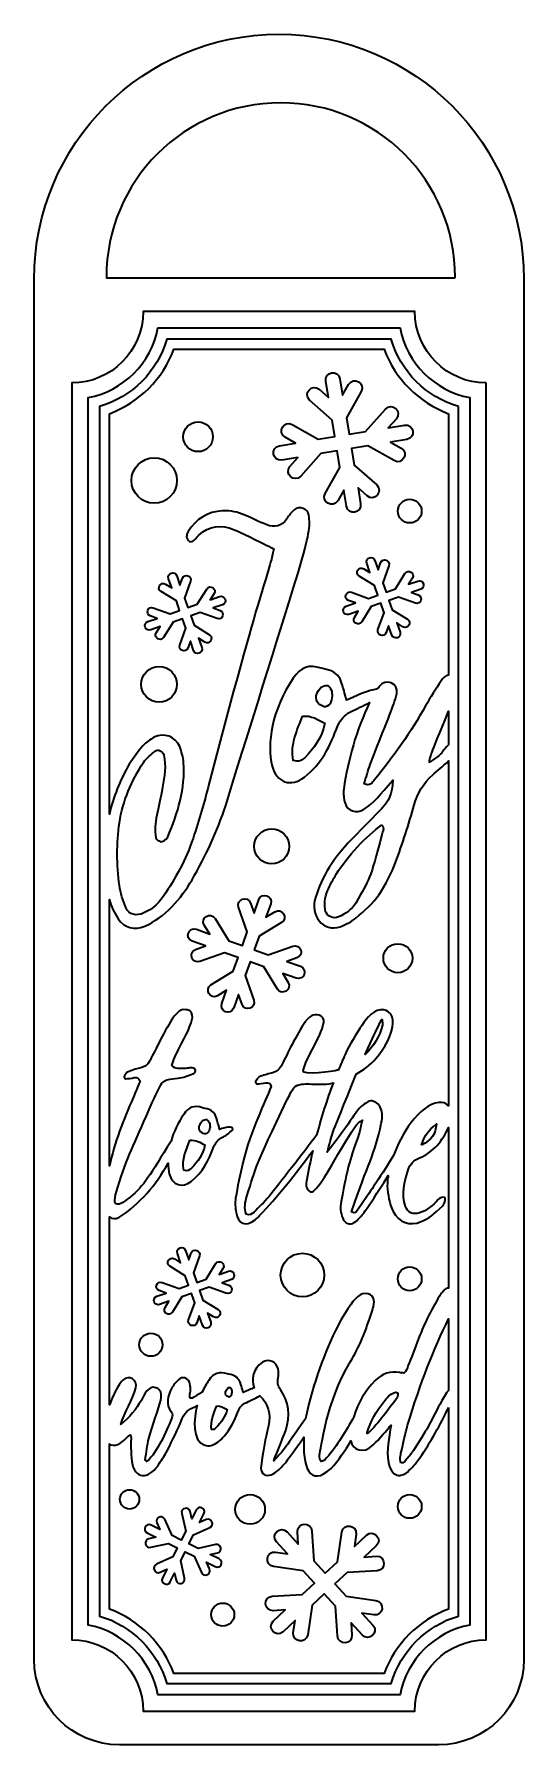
# Model space of a CAD drawing. Header units: inches. Extents: x 0.07 to 0.93, y -3 to 0.
import ezdxf

# ---------------------------------------------------------------- set-up
doc = ezdxf.new("R2010")
doc.units = ezdxf.units.IN
doc.header["$MEASUREMENT"] = 0
doc.layers.add('8 Christmas Keychain', color=7, linetype='Continuous', lineweight=0)

msp = doc.modelspace()

# ---------------------------------------------------------------- linework, layer by layer
at = {"layer": '8 Christmas Keychain', "color": 240, "lineweight": 35, "true_color": 0xe6203f}
for points, knots in [([(0.5, 0), (0.5, 0), (0.5, 0), (0.5, 0), (0.2628, 0), (0.0705, -0.1923), (0.0705, -0.4295), (0.0705, -0.4295), (0.0705, -2.8506), (0.0705, -2.8506), (0.0705, -2.9331), (0.1374, -3), (0.2199, -3), (0.2199, -3), (0.7801, -3), (0.7801, -3), (0.8626, -3), (0.9295, -2.9331), (0.9295, -2.8506), (0.9295, -2.8506), (0.9295, -0.4295), (0.9295, -0.4295), (0.9295, -0.1923), (0.7372, 0), (0.5, 0)], [0, 0, 0, 0, 1, 1, 1, 2, 2, 2, 3, 3, 3, 4, 4, 4, 5, 5, 5, 6, 6, 6, 7, 7, 7, 8, 8, 8, 8]), ([(0.8091, -0.4274), (0.8091, -0.4274), (0.1971, -0.4274), (0.1971, -0.4274), (0.1971, -0.427), (0.1971, -0.4267), (0.1971, -0.4263), (0.1971, -0.2573), (0.3341, -0.1203), (0.5031, -0.1203), (0.6721, -0.1203), (0.8091, -0.2573), (0.8091, -0.4263), (0.8091, -0.4267), (0.8091, -0.427), (0.8091, -0.4274)], [0, 0, 0, 0, 1, 1, 1, 2, 2, 2, 3, 3, 3, 4, 4, 4, 5, 5, 5, 5])]:
    msp.add_open_spline(points, degree=3, knots=knots, dxfattribs=at)
at = {"layer": '8 Christmas Keychain', "color": 18, "lineweight": 35, "true_color": 0x000000}
for points, knots in [([(0.8633, -0.6115), (0.8633, -0.6115), (0.8633, -2.8159), (0.8633, -2.8159), (0.7943, -2.8159), (0.7383, -2.8719), (0.7383, -2.9409), (0.7383, -2.9409), (0.2617, -2.9409), (0.2617, -2.9409), (0.2617, -2.8719), (0.2057, -2.8159), (0.1367, -2.8159), (0.1367, -2.8159), (0.1367, -0.6115), (0.1367, -0.6115), (0.2057, -0.6115), (0.2617, -0.5555), (0.2617, -0.4864), (0.2617, -0.4864), (0.7383, -0.4864), (0.7383, -0.4864), (0.7383, -0.5555), (0.7943, -0.6115), (0.8633, -0.6115)], [0, 0, 0, 0, 1, 1, 1, 2, 2, 2, 3, 3, 3, 4, 4, 4, 5, 5, 5, 6, 6, 6, 7, 7, 7, 8, 8, 8, 8]), ([(0.8347, -0.6374), (0.773, -0.6257), (0.7241, -0.5769), (0.7124, -0.515), (0.7124, -0.515), (0.2876, -0.515), (0.2876, -0.515), (0.2759, -0.5769), (0.2271, -0.6257), (0.1653, -0.6374), (0.1653, -0.6374), (0.1653, -2.79), (0.1653, -2.79), (0.2271, -2.8017), (0.2759, -2.8505), (0.2876, -2.9123), (0.2876, -2.9123), (0.7124, -2.9123), (0.7124, -2.9123), (0.7241, -2.8505), (0.773, -2.8017), (0.8347, -2.79), (0.8347, -2.79), (0.8347, -0.6374), (0.8347, -0.6374)], [0, 0, 0, 0, 1, 1, 1, 2, 2, 2, 3, 3, 3, 4, 4, 4, 5, 5, 5, 6, 6, 6, 7, 7, 7, 8, 8, 8, 8]), ([(0.8147, -0.6531), (0.8147, -0.6531), (0.8147, -2.7742), (0.8147, -2.7742), (0.7582, -2.7908), (0.7132, -2.8358), (0.6966, -2.8923), (0.6966, -2.8923), (0.3034, -2.8923), (0.3034, -2.8923), (0.2868, -2.8358), (0.2418, -2.7908), (0.1853, -2.7742), (0.1853, -2.7742), (0.1853, -0.6531), (0.1853, -0.6531), (0.2418, -0.6366), (0.2868, -0.5916), (0.3034, -0.5351), (0.3034, -0.5351), (0.6966, -0.5351), (0.6966, -0.5351), (0.7132, -0.5916), (0.7582, -0.6366), (0.8147, -0.6531)], [0, 0, 0, 0, 1, 1, 1, 2, 2, 2, 3, 3, 3, 4, 4, 4, 5, 5, 5, 6, 6, 6, 7, 7, 7, 8, 8, 8, 8]), ([(0.7975, -1.124), (0.7975, -1.124), (0.7976, -1.124), (0.7976, -1.124), (0.7976, -1.124), (0.7976, -0.6655), (0.7976, -0.6655), (0.7455, -0.6462), (0.7036, -0.6043), (0.6843, -0.5522), (0.6843, -0.5522), (0.3157, -0.5522), (0.3157, -0.5522), (0.2964, -0.6043), (0.2545, -0.6462), (0.2025, -0.6655), (0.2025, -0.6655), (0.2025, -1.3679), (0.2025, -1.3679), (0.2093, -1.338), (0.2207, -1.3088), (0.2373, -1.2804), (0.2443, -1.2688), (0.2528, -1.2579), (0.2613, -1.2478), (0.2668, -1.2416), (0.2738, -1.237), (0.2807, -1.2331), (0.2986, -1.2246), (0.318, -1.2315), (0.3258, -1.2494), (0.3289, -1.2587), (0.332, -1.268), (0.3327, -1.2773), (0.3358, -1.3231), (0.3226, -1.3658), (0.3048, -1.4077), (0.3033, -1.4122), (0.2952, -1.4176), (0.2924, -1.4162), (0.2893, -1.4147), (0.2839, -1.4123), (0.2839, -1.4092), (0.2794, -1.3827), (0.2894, -1.3602), (0.2955, -1.3208), (0.2994, -1.3021), (0.3025, -1.2835), (0.2978, -1.2641), (0.2963, -1.2571), (0.2877, -1.2533), (0.2823, -1.2571), (0.2753, -1.2634), (0.2676, -1.2696), (0.2621, -1.2773), (0.2412, -1.3091), (0.2257, -1.3448), (0.2202, -1.3828), (0.2148, -1.4193), (0.2148, -1.4566), (0.2202, -1.493), (0.2218, -1.5062), (0.2264, -1.5194), (0.2311, -1.5318), (0.2365, -1.5442), (0.2497, -1.5473), (0.2629, -1.5411), (0.2792, -1.5342), (0.2916, -1.521), (0.3009, -1.5062), (0.3226, -1.4744), (0.3397, -1.4403), (0.3514, -1.4038), (0.3614, -1.3728), (0.3708, -1.3409), (0.3785, -1.3091), (0.4837, -0.9104), (0.4731, -0.9802), (0.491, -0.9025), (0.467, -0.8909), (0.4437, -0.8785), (0.4204, -0.8684), (0.3987, -0.8591), (0.3777, -0.8622), (0.3591, -0.8785), (0.3545, -0.8831), (0.3514, -0.8901), (0.3436, -0.8901), (0.3358, -0.8847), (0.3374, -0.8777), (0.3405, -0.8723), (0.3545, -0.8498), (0.3746, -0.8373), (0.401, -0.8358), (0.4307, -0.8343), (0.449, -0.8488), (0.4786, -0.8606), (0.4918, -0.8653), (0.505, -0.8637), (0.5135, -0.8498), (0.5174, -0.8436), (0.5221, -0.8389), (0.5267, -0.8342), (0.5353, -0.8265), (0.5516, -0.8319), (0.5523, -0.8436), (0.5581, -0.881), (0.5448, -0.9056), (0.4065, -1.3526), (0.3917, -1.3984), (0.3715, -1.441), (0.3475, -1.4829), (0.3286, -1.5155), (0.2997, -1.5493), (0.2645, -1.5644), (0.2466, -1.5722), (0.228, -1.5675), (0.2179, -1.5512), (0.2109, -1.5408), (0.2053, -1.5291), (0.2025, -1.5178), (0.2025, -1.5178), (0.2025, -1.9848), (0.2025, -1.9848), (0.2115, -1.944), (0.2272, -1.9031), (0.2441, -1.8651), (0.2483, -1.8551), (0.2525, -1.8446), (0.2562, -1.8362), (0.2536, -1.8299), (0.2504, -1.8294), (0.2462, -1.8299), (0.241, -1.831), (0.2357, -1.8315), (0.2305, -1.832), (0.2295, -1.832), (0.2279, -1.8284), (0.2284, -1.8278), (0.23, -1.8247), (0.2321, -1.821), (0.2352, -1.82), (0.2533, -1.8109), (0.265, -1.8159), (0.273, -1.8011), (0.2796, -1.7884), (0.2969, -1.7519), (0.3134, -1.726), (0.3171, -1.7208), (0.3218, -1.7155), (0.3271, -1.7124), (0.3302, -1.7103), (0.3355, -1.7103), (0.3397, -1.7113), (0.3449, -1.7124), (0.3491, -1.7192), (0.348, -1.7245), (0.3418, -1.7514), (0.336, -1.754), (0.3171, -1.7943), (0.3145, -1.799), (0.3134, -1.8042), (0.3118, -1.8084), (0.3187, -1.8163), (0.3265, -1.8132), (0.3339, -1.8137), (0.3402, -1.8142), (0.3465, -1.8105), (0.3522, -1.8147), (0.3549, -1.8189), (0.3522, -1.8221), (0.3491, -1.8231), (0.3402, -1.8263), (0.3318, -1.8299), (0.3229, -1.831), (0.2925, -1.834), (0.2982, -1.8318), (0.2774, -1.8738), (0.2488, -1.9406), (0.2367, -1.962), (0.2201, -2.0128), (0.2116, -2.0389), (0.2101, -2.0487), (0.2141, -2.0514), (0.2195, -2.055), (0.2324, -2.0447), (0.2394, -2.0391), (0.2633, -2.02), (0.2736, -2.0007), (0.3106, -1.9414), (0.3152, -1.9248), (0.3228, -1.9091), (0.3328, -1.8945), (0.3412, -1.8819), (0.3517, -1.8777), (0.3659, -1.8829), (0.3692, -1.8841), (0.3856, -1.8836), (0.3905, -1.9013), (0.3921, -1.9066), (0.3937, -1.9118), (0.3958, -1.9207), (0.3976, -1.92), (0.4166, -1.9132), (0.4186, -1.9192), (0.4192, -1.9197), (0.4192, -1.9213), (0.4186, -1.9218), (0.4038, -1.9337), (0.4081, -1.931), (0.4, -1.9349), (0.3932, -1.9386), (0.389, -1.9438), (0.3858, -1.9506), (0.3762, -1.9747), (0.3667, -1.9965), (0.3459, -2.012), (0.3302, -2.0246), (0.3129, -2.0183), (0.3076, -1.9989), (0.3062, -1.9928), (0.3055, -1.9865), (0.3054, -1.9801), (0.2834, -2.0186), (0.2568, -2.0507), (0.2192, -2.0752), (0.2192, -2.0752), (0.2192, -2.0752), (0.2192, -2.0752), (0.2125, -2.0781), (0.2068, -2.0777), (0.2025, -2.0742), (0.2025, -2.0742), (0.2025, -2.404), (0.2025, -2.404), (0.2069, -2.3918), (0.2125, -2.3802), (0.2195, -2.369), (0.2207, -2.3665), (0.2229, -2.3636), (0.2259, -2.3606), (0.2366, -2.3499), (0.2525, -2.3605), (0.2488, -2.3741), (0.2443, -2.3923), (0.2283, -2.4193), (0.2224, -2.4381), (0.2376, -2.4269), (0.2505, -2.4098), (0.258, -2.3966), (0.2645, -2.3849), (0.2704, -2.3696), (0.2841, -2.3738), (0.2879, -2.3749), (0.2964, -2.3792), (0.2926, -2.3958), (0.2894, -2.4095), (0.2771, -2.4415), (0.2716, -2.4629), (0.2687, -2.4743), (0.2672, -2.4865), (0.2653, -2.5006), (0.2656, -2.5011), (0.2665, -2.5021), (0.2676, -2.5031), (0.268, -2.5029), (0.2685, -2.5027), (0.2687, -2.5025), (0.2862, -2.4871), (0.3027, -2.4503), (0.3113, -2.4281), (0.3133, -2.4226), (0.3139, -2.4197), (0.3117, -2.4169), (0.2999, -2.4025), (0.305, -2.3878), (0.3115, -2.3753), (0.3145, -2.3692), (0.3195, -2.3637), (0.3241, -2.3592), (0.3298, -2.3535), (0.3402, -2.3564), (0.3428, -2.364), (0.3442, -2.3682), (0.3448, -2.3722), (0.3448, -2.377), (0.3453, -2.3804), (0.3438, -2.3837), (0.3434, -2.3867), (0.3434, -2.3879), (0.3437, -2.3902), (0.3438, -2.3915), (0.3469, -2.3937), (0.3488, -2.3909), (0.3649, -2.3822), (0.3687, -2.3741), (0.3726, -2.3671), (0.3768, -2.361), (0.3852, -2.3484), (0.3959, -2.3447), (0.4095, -2.3497), (0.4099, -2.3498), (0.4105, -2.3499), (0.4112, -2.35), (0.4224, -2.3516), (0.4301, -2.3572), (0.4331, -2.3679), (0.4343, -2.3718), (0.4355, -2.3759), (0.437, -2.3819), (0.4525, -2.3753), (0.4559, -2.374), (0.4564, -2.3739), (0.4564, -2.3739), (0.4564, -2.3739), (0.4564, -2.3739), (0.4509, -2.3599), (0.4542, -2.3397), (0.4711, -2.329), (0.4823, -2.3223), (0.4961, -2.3281), (0.4983, -2.3407), (0.4993, -2.3457), (0.4993, -2.3512), (0.4983, -2.3562), (0.4969, -2.3646), (0.4981, -2.3709), (0.5024, -2.3767), (0.5177, -2.398), (0.5208, -2.4222), (0.5117, -2.4487), (0.5068, -2.4621), (0.4909, -2.5012), (0.4907, -2.5018), (0.5114, -2.4799), (0.5033, -2.4895), (0.5467, -2.4282), (0.547, -2.4261), (0.5473, -2.4243), (0.5475, -2.423), (0.5602, -2.3661), (0.579, -2.3128), (0.6036, -2.2646), (0.6105, -2.2508), (0.6191, -2.2378), (0.6266, -2.227), (0.634, -2.2148), (0.6489, -2.2029), (0.6607, -2.211), (0.6648, -2.2138), (0.667, -2.2182), (0.6667, -2.2232), (0.6662, -2.2287), (0.6651, -2.2339), (0.6638, -2.2379), (0.652, -2.2754), (0.6402, -2.3032), (0.6254, -2.3278), (0.5822, -2.3985), (0.5736, -2.4831), (0.571, -2.4912), (0.5706, -2.497), (0.5718, -2.5012), (0.5732, -2.5027), (0.5732, -2.5027), (0.5733, -2.5027), (0.5733, -2.5027), (0.5733, -2.5027), (0.5739, -2.503), (0.5739, -2.503), (0.5777, -2.5033), (0.5801, -2.501), (0.5836, -2.497), (0.6028, -2.4751), (0.6171, -2.4501), (0.6315, -2.4248), (0.6385, -2.4003), (0.651, -2.3788), (0.6688, -2.3611), (0.6811, -2.3488), (0.6958, -2.344), (0.7114, -2.3473), (0.7138, -2.3476), (0.7168, -2.3477), (0.719, -2.348), (0.7234, -2.3447), (0.7248, -2.3403), (0.7263, -2.3356), (0.7287, -2.3284), (0.7272, -2.3338), (0.7399, -2.3006), (0.7548, -2.2618), (0.7575, -2.2556), (0.7773, -2.2203), (0.782, -2.212), (0.7822, -2.2111), (0.7896, -2.2026), (0.7918, -2.2004), (0.7946, -2.1992), (0.7976, -2.1989), (0.7976, -2.1989), (0.7976, -1.9174), (0.7976, -1.9174), (0.7867, -1.9404), (0.7714, -1.9606), (0.7465, -1.9707), (0.736, -1.9749), (0.7302, -1.9812), (0.7266, -1.9917), (0.7195, -2.0129), (0.7147, -2.0343), (0.7218, -2.0557), (0.7255, -2.0667), (0.7355, -2.0709), (0.7465, -2.0672), (0.7593, -2.0634), (0.7701, -2.0538), (0.7792, -2.0439), (0.7834, -2.0399), (0.7882, -2.0385), (0.7902, -2.04), (0.7925, -2.0417), (0.7925, -2.048), (0.7878, -2.0541), (0.7705, -2.0713), (0.7638, -2.0758), (0.7496, -2.0825), (0.7292, -2.0909), (0.7108, -2.084), (0.7003, -2.0646), (0.693, -2.0505), (0.6914, -2.0352), (0.6898, -2.0195), (0.6904, -2.0148), (0.6904, -2.0106), (0.6909, -2.0059), (0.6911, -2.0045), (0.6914, -2.0032), (0.6917, -2.0018), (0.65, -2.0672), (0.6458, -2.0738), (0.6321, -2.084), (0.6248, -2.0893), (0.6153, -2.0856), (0.6117, -2.0767), (0.608, -2.0672), (0.6069, -2.0573), (0.609, -2.0473), (0.6222, -1.9798), (0.6203, -1.9877), (0.6411, -1.9256), (0.6432, -1.9187), (0.6442, -1.9114), (0.6463, -1.9046), (0.6358, -1.9098), (0.6311, -1.9198), (0.6253, -1.9287), (0.5777, -2.0065), (0.5802, -2.008), (0.5618, -2.0279), (0.5608, -2.03), (0.556, -2.031), (0.5545, -2.03), (0.5467, -2.0253), (0.5467, -2.0175), (0.5487, -2.0085), (0.5519, -1.9917), (0.5555, -1.9749), (0.5592, -1.9581), (0.5298, -1.998), (0.4962, -2.04), (0.4658, -2.072), (0.4637, -2.0746), (0.4605, -2.0772), (0.4579, -2.0793), (0.4411, -2.0919), (0.4285, -2.0872), (0.4249, -2.0662), (0.4233, -2.0583), (0.4228, -2.0494), (0.4238, -2.0415), (0.4275, -2.0211), (0.4312, -2.0001), (0.4364, -1.9796), (0.4512, -1.9196), (0.4753, -1.8744), (0.4863, -1.8453), (0.4842, -1.839), (0.4805, -1.8384), (0.4768, -1.839), (0.4716, -1.84), (0.4663, -1.8405), (0.4605, -1.8411), (0.46, -1.8411), (0.4585, -1.8374), (0.459, -1.8369), (0.4605, -1.8337), (0.4626, -1.8301), (0.4653, -1.8285), (0.4721, -1.8259), (0.4794, -1.8238), (0.4863, -1.8222), (0.4941, -1.8206), (0.4999, -1.8169), (0.5036, -1.8096), (0.5131, -1.7921), (0.5256, -1.7639), (0.544, -1.7351), (0.5471, -1.7298), (0.5519, -1.7246), (0.5571, -1.7214), (0.5608, -1.7193), (0.566, -1.7193), (0.5702, -1.7204), (0.5755, -1.7214), (0.5797, -1.7283), (0.5786, -1.733), (0.5748, -1.7508), (0.5721, -1.7533), (0.5471, -1.8033), (0.545, -1.808), (0.544, -1.8133), (0.5424, -1.8175), (0.5387, -1.8274), (0.598, -1.8185), (0.6022, -1.8169), (0.6028, -1.8169), (0.6038, -1.8164), (0.6043, -1.8164), (0.608, -1.8075), (0.6122, -1.7986), (0.6159, -1.7891), (0.6243, -1.7718), (0.6348, -1.754), (0.6458, -1.7377), (0.6537, -1.7256), (0.6673, -1.7083), (0.6841, -1.7109), (0.6951, -1.713), (0.6998, -1.7225), (0.6998, -1.733), (0.6993, -1.7561), (0.6846, -1.7786), (0.6704, -1.796), (0.6605, -1.8075), (0.6484, -1.8169), (0.6353, -1.8238), (0.5878, -1.9434), (0.5955, -1.9186), (0.5854, -1.9591), (0.5851, -1.9595), (0.585, -1.96), (0.5847, -1.9604), (0.5868, -1.9571), (0.5903, -1.9535), (0.6054, -1.9334), (0.6397, -1.8865), (0.6367, -1.8837), (0.6557, -1.8726), (0.662, -1.8684), (0.6704, -1.872), (0.6752, -1.8783), (0.682, -1.8878), (0.682, -1.8988), (0.6794, -1.9098), (0.6683, -1.9653), (0.6554, -1.9811), (0.6274, -2.0651), (0.6332, -2.0693), (0.6353, -2.0651), (0.6374, -2.0631), (0.6693, -2.0146), (0.6597, -2.032), (0.701, -1.9663), (0.7132, -1.9322), (0.7444, -1.8776), (0.7806, -1.8736), (0.7869, -1.8724), (0.7932, -1.8749), (0.7976, -1.8794), (0.7976, -1.8794), (0.7976, -1.2746), (0.7976, -1.2746), (0.7872, -1.2842), (0.777, -1.2928), (0.7703, -1.2983), (0.7533, -1.313), (0.7432, -1.3309), (0.737, -1.3518), (0.7277, -1.386), (0.7168, -1.4193), (0.7044, -1.4527), (0.6974, -1.4721), (0.6873, -1.4915), (0.6757, -1.5086), (0.6648, -1.5241), (0.6501, -1.5373), (0.6353, -1.5497), (0.6276, -1.5567), (0.6175, -1.5613), (0.6074, -1.5652), (0.5775, -1.5766), (0.5539, -1.5441), (0.5639, -1.514), (0.5751, -1.4785), (0.593, -1.4461), (0.6369, -1.4023), (0.6516, -1.3875), (0.6656, -1.3728), (0.6803, -1.358), (0.692, -1.3464), (0.699, -1.3324), (0.6997, -1.3084), (0.6763, -1.3344), (0.6677, -1.3481), (0.6485, -1.3596), (0.6361, -1.3674), (0.6198, -1.3619), (0.6159, -1.3487), (0.6136, -1.341), (0.6128, -1.3317), (0.6136, -1.3239), (0.6212, -1.2713), (0.6357, -1.2209), (0.659, -1.172), (0.6477, -1.1776), (0.6363, -1.1832), (0.6245, -1.1889), (0.6144, -1.1943), (0.6082, -1.2021), (0.6035, -1.2122), (0.5891, -1.2482), (0.5752, -1.28), (0.5446, -1.3029), (0.5213, -1.3216), (0.4957, -1.3123), (0.4879, -1.2836), (0.4788, -1.2447), (0.4868, -1.1853), (0.5251, -1.1291), (0.5376, -1.1105), (0.5531, -1.1043), (0.574, -1.1121), (0.579, -1.1137), (0.6032, -1.113), (0.6105, -1.1392), (0.6128, -1.147), (0.6152, -1.1547), (0.6183, -1.1679), (0.6526, -1.1535), (0.651, -1.1527), (0.673, -1.1482), (0.6739, -1.1468), (0.6748, -1.1453), (0.6757, -1.1439), (0.6872, -1.129), (0.7101, -1.1375), (0.7067, -1.1563), (0.6996, -1.183), (0.695, -1.1899), (0.6602, -1.2805), (0.6555, -1.2913), (0.6532, -1.3037), (0.6493, -1.3146), (0.6601, -1.3193), (0.6633, -1.3123), (0.6671, -1.3084), (0.7005, -1.2673), (0.7315, -1.2238), (0.7571, -1.178), (0.7657, -1.1633), (0.775, -1.1486), (0.7843, -1.1338), (0.7871, -1.1293), (0.7917, -1.1252), (0.7975, -1.124)], [0, 0, 0, 0, 1, 1, 1, 2, 2, 2, 3, 3, 3, 4, 4, 4, 5, 5, 5, 6, 6, 6, 7, 7, 7, 8, 8, 8, 9, 9, 9, 10, 10, 10, 11, 11, 11, 12, 12, 12, 13, 13, 13, 14, 14, 14, 15, 15, 15, 16, 16, 16, 17, 17, 17, 18, 18, 18, 19, 19, 19, 20, 20, 20, 21, 21, 21, 22, 22, 22, 23, 23, 23, 24, 24, 24, 25, 25, 25, 26, 26, 26, 27, 27, 27, 28, 28, 28, 29, 29, 29, 30, 30, 30, 31, 31, 31, 32, 32, 32, 33, 33, 33, 34, 34, 34, 35, 35, 35, 36, 36, 36, 37, 37, 37, 38, 38, 38, 39, 39, 39, 40, 40, 40, 41, 41, 41, 42, 42, 42, 43, 43, 43, 44, 44, 44, 45, 45, 45, 46, 46, 46, 47, 47, 47, 48, 48, 48, 49, 49, 49, 50, 50, 50, 51, 51, 51, 52, 52, 52, 53, 53, 53, 54, 54, 54, 55, 55, 55, 56, 56, 56, 57, 57, 57, 58, 58, 58, 59, 59, 59, 60, 60, 60, 61, 61, 61, 62, 62, 62, 63, 63, 63, 64, 64, 64, 65, 65, 65, 66, 66, 66, 67, 67, 67, 68, 68, 68, 69, 69, 69, 70, 70, 70, 71, 71, 71, 72, 72, 72, 73, 73, 73, 74, 74, 74, 75, 75, 75, 76, 76, 76, 77, 77, 77, 78, 78, 78, 79, 79, 79, 80, 80, 80, 81, 81, 81, 82, 82, 82, 83, 83, 83, 84, 84, 84, 85, 85, 85, 86, 86, 86, 87, 87, 87, 88, 88, 88, 89, 89, 89, 90, 90, 90, 91, 91, 91, 92, 92, 92, 93, 93, 93, 94, 94, 94, 95, 95, 95, 96, 96, 96, 97, 97, 97, 98, 98, 98, 99, 99, 99, 100, 100, 100, 101, 101, 101, 102, 102, 102, 103, 103, 103, 104, 104, 104, 105, 105, 105, 106, 106, 106, 107, 107, 107, 108, 108, 108, 109, 109, 109, 110, 110, 110, 111, 111, 111, 112, 112, 112, 113, 113, 113, 114, 114, 114, 115, 115, 115, 116, 116, 116, 117, 117, 117, 118, 118, 118, 119, 119, 119, 120, 120, 120, 121, 121, 121, 122, 122, 122, 123, 123, 123, 124, 124, 124, 125, 125, 125, 126, 126, 126, 127, 127, 127, 128, 128, 128, 129, 129, 129, 130, 130, 130, 131, 131, 131, 132, 132, 132, 133, 133, 133, 134, 134, 134, 135, 135, 135, 136, 136, 136, 137, 137, 137, 138, 138, 138, 139, 139, 139, 140, 140, 140, 141, 141, 141, 142, 142, 142, 143, 143, 143, 144, 144, 144, 145, 145, 145, 146, 146, 146, 147, 147, 147, 148, 148, 148, 149, 149, 149, 150, 150, 150, 151, 151, 151, 152, 152, 152, 153, 153, 153, 154, 154, 154, 155, 155, 155, 156, 156, 156, 157, 157, 157, 158, 158, 158, 159, 159, 159, 160, 160, 160, 161, 161, 161, 162, 162, 162, 163, 163, 163, 164, 164, 164, 165, 165, 165, 166, 166, 166, 167, 167, 167, 168, 168, 168, 169, 169, 169, 170, 170, 170, 171, 171, 171, 172, 172, 172, 173, 173, 173, 174, 174, 174, 175, 175, 175, 176, 176, 176, 177, 177, 177, 178, 178, 178, 179, 179, 179, 180, 180, 180, 181, 181, 181, 182, 182, 182, 183, 183, 183, 184, 184, 184, 185, 185, 185, 186, 186, 186, 187, 187, 187, 188, 188, 188, 189, 189, 189, 190, 190, 190, 191, 191, 191, 192, 192, 192, 193, 193, 193, 194, 194, 194, 195, 195, 195, 196, 196, 196, 197, 197, 197, 198, 198, 198, 199, 199, 199, 200, 200, 200, 201, 201, 201, 202, 202, 202, 203, 203, 203, 204, 204, 204, 205, 205, 205, 206, 206, 206, 207, 207, 207, 208, 208, 208, 209, 209, 209, 210, 210, 210, 211, 211, 211, 212, 212, 212, 213, 213, 213, 214, 214, 214, 215, 215, 215, 216, 216, 216, 217, 217, 217, 218, 218, 218, 219, 219, 219, 220, 220, 220, 221, 221, 221, 222, 222, 222, 223, 223, 223, 224, 224, 224, 225, 225, 225, 225]), ([(0.6182, -0.8279), (0.6209, -0.8445), (0.646, -0.8404), (0.6432, -0.8238), (0.6432, -0.8238), (0.6386, -0.7954), (0.6386, -0.7954), (0.6386, -0.7954), (0.6545, -0.8095), (0.6545, -0.8095), (0.667, -0.8207), (0.6839, -0.8017), (0.6714, -0.7905), (0.6714, -0.7905), (0.632, -0.7556), (0.632, -0.7556), (0.632, -0.7556), (0.6272, -0.7267), (0.6272, -0.7267), (0.6272, -0.7267), (0.6561, -0.7219), (0.6561, -0.7219), (0.6561, -0.7219), (0.7018, -0.7479), (0.7018, -0.7479), (0.7165, -0.7562), (0.729, -0.7341), (0.7144, -0.7258), (0.7144, -0.7258), (0.6959, -0.7153), (0.6959, -0.7153), (0.6959, -0.7153), (0.7243, -0.7106), (0.7243, -0.7106), (0.7409, -0.7078), (0.7367, -0.6828), (0.7201, -0.6855), (0.7201, -0.6855), (0.6918, -0.6902), (0.6918, -0.6902), (0.6918, -0.6902), (0.7059, -0.6743), (0.7059, -0.6743), (0.717, -0.6617), (0.698, -0.6448), (0.6869, -0.6574), (0.6869, -0.6574), (0.652, -0.6968), (0.652, -0.6968), (0.652, -0.6968), (0.623, -0.7016), (0.623, -0.7016), (0.623, -0.7016), (0.6182, -0.6726), (0.6182, -0.6726), (0.6182, -0.6726), (0.6443, -0.6269), (0.6443, -0.6269), (0.6526, -0.6123), (0.6305, -0.5998), (0.6222, -0.6143), (0.6222, -0.6143), (0.6116, -0.6328), (0.6116, -0.6328), (0.6116, -0.6328), (0.6069, -0.6045), (0.6069, -0.6045), (0.6042, -0.5879), (0.5791, -0.592), (0.5819, -0.6086), (0.5819, -0.6086), (0.5866, -0.637), (0.5866, -0.637), (0.5866, -0.637), (0.5706, -0.6228), (0.5706, -0.6228), (0.5581, -0.6117), (0.5412, -0.6307), (0.5538, -0.6419), (0.5538, -0.6419), (0.5931, -0.6768), (0.5931, -0.6768), (0.5931, -0.6768), (0.5979, -0.7057), (0.5979, -0.7057), (0.5979, -0.7057), (0.569, -0.7105), (0.569, -0.7105), (0.569, -0.7105), (0.5233, -0.6845), (0.5233, -0.6845), (0.5087, -0.6762), (0.4961, -0.6983), (0.5107, -0.7066), (0.5107, -0.7066), (0.5292, -0.7171), (0.5292, -0.7171), (0.5292, -0.7171), (0.5008, -0.7218), (0.5008, -0.7218), (0.4842, -0.7246), (0.4884, -0.7496), (0.505, -0.7469), (0.505, -0.7469), (0.5333, -0.7422), (0.5333, -0.7422), (0.5333, -0.7422), (0.5192, -0.7581), (0.5192, -0.7581), (0.5081, -0.7707), (0.5271, -0.7875), (0.5383, -0.775), (0.5383, -0.775), (0.5731, -0.7356), (0.5731, -0.7356), (0.5731, -0.7356), (0.6021, -0.7308), (0.6021, -0.7308), (0.6021, -0.7308), (0.6069, -0.7598), (0.6069, -0.7598), (0.6069, -0.7598), (0.5808, -0.8055), (0.5808, -0.8055), (0.5726, -0.8201), (0.5947, -0.8326), (0.603, -0.8181), (0.603, -0.8181), (0.6135, -0.7996), (0.6135, -0.7996), (0.6135, -0.7996), (0.6182, -0.8279), (0.6182, -0.8279)], [0, 0, 0, 0, 1, 1, 1, 2, 2, 2, 3, 3, 3, 4, 4, 4, 5, 5, 5, 6, 6, 6, 7, 7, 7, 8, 8, 8, 9, 9, 9, 10, 10, 10, 11, 11, 11, 12, 12, 12, 13, 13, 13, 14, 14, 14, 15, 15, 15, 16, 16, 16, 17, 17, 17, 18, 18, 18, 19, 19, 19, 20, 20, 20, 21, 21, 21, 22, 22, 22, 23, 23, 23, 24, 24, 24, 25, 25, 25, 26, 26, 26, 27, 27, 27, 28, 28, 28, 29, 29, 29, 30, 30, 30, 31, 31, 31, 32, 32, 32, 33, 33, 33, 34, 34, 34, 35, 35, 35, 36, 36, 36, 37, 37, 37, 38, 38, 38, 39, 39, 39, 40, 40, 40, 41, 41, 41, 42, 42, 42, 43, 43, 43, 44, 44, 44, 44]), ([(0.358, -0.6799), (0.3435, -0.6799), (0.3319, -0.6916), (0.3319, -0.706), (0.3319, -0.7204), (0.3435, -0.7321), (0.358, -0.7321), (0.3724, -0.7321), (0.384, -0.7204), (0.384, -0.706), (0.384, -0.6916), (0.3724, -0.6799), (0.358, -0.6799)], [0, 0, 0, 0, 1, 1, 1, 2, 2, 2, 3, 3, 3, 4, 4, 4, 4]), ([(0.321, -0.7828), (0.321, -0.7608), (0.3031, -0.7429), (0.2811, -0.7429), (0.2591, -0.7429), (0.2412, -0.7608), (0.2412, -0.7828), (0.2412, -0.8048), (0.2591, -0.8227), (0.2811, -0.8227), (0.3031, -0.8227), (0.321, -0.8048), (0.321, -0.7828)], [0, 0, 0, 0, 1, 1, 1, 2, 2, 2, 3, 3, 3, 4, 4, 4, 4]), ([(0.7085, -0.8364), (0.7085, -0.8479), (0.7179, -0.8572), (0.7293, -0.8572), (0.7408, -0.8572), (0.7502, -0.8479), (0.7502, -0.8364), (0.7502, -0.8249), (0.7408, -0.8156), (0.7293, -0.8156), (0.7179, -0.8156), (0.7085, -0.8249), (0.7085, -0.8364)], [0, 0, 0, 0, 1, 1, 1, 2, 2, 2, 3, 3, 3, 4, 4, 4, 4]), ([(0.7435, -0.959), (0.7435, -0.959), (0.7273, -0.9647), (0.7273, -0.9647), (0.7273, -0.9647), (0.734, -0.9539), (0.734, -0.9539), (0.7393, -0.9453), (0.7263, -0.9373), (0.721, -0.9459), (0.721, -0.9459), (0.7044, -0.9727), (0.7044, -0.9727), (0.7044, -0.9727), (0.6878, -0.9785), (0.6878, -0.9785), (0.6878, -0.9785), (0.682, -0.9619), (0.682, -0.9619), (0.682, -0.9619), (0.6927, -0.9322), (0.6927, -0.9322), (0.6961, -0.9227), (0.6817, -0.9176), (0.6783, -0.9271), (0.6783, -0.9271), (0.674, -0.9391), (0.674, -0.9391), (0.674, -0.9391), (0.6683, -0.9228), (0.6683, -0.9228), (0.665, -0.9133), (0.6506, -0.9183), (0.6539, -0.9278), (0.6539, -0.9278), (0.6596, -0.9441), (0.6596, -0.9441), (0.6596, -0.9441), (0.6487, -0.9374), (0.6487, -0.9374), (0.6402, -0.9321), (0.6322, -0.9451), (0.6407, -0.9504), (0.6407, -0.9504), (0.6676, -0.967), (0.6676, -0.967), (0.6676, -0.967), (0.6734, -0.9836), (0.6734, -0.9836), (0.6734, -0.9836), (0.6568, -0.9894), (0.6568, -0.9894), (0.6568, -0.9894), (0.6271, -0.9787), (0.6271, -0.9787), (0.6176, -0.9753), (0.6125, -0.9897), (0.6219, -0.9931), (0.6219, -0.9931), (0.634, -0.9974), (0.634, -0.9974), (0.634, -0.9974), (0.6177, -1.0031), (0.6177, -1.0031), (0.6081, -1.0064), (0.6132, -1.0208), (0.6227, -1.0175), (0.6227, -1.0175), (0.639, -1.0118), (0.639, -1.0118), (0.639, -1.0118), (0.6323, -1.0227), (0.6323, -1.0227), (0.627, -1.0312), (0.64, -1.0392), (0.6453, -1.0307), (0.6453, -1.0307), (0.6618, -1.0038), (0.6618, -1.0038), (0.6618, -1.0038), (0.6785, -0.998), (0.6785, -0.998), (0.6785, -0.998), (0.6843, -1.0146), (0.6843, -1.0146), (0.6843, -1.0146), (0.6736, -1.0443), (0.6736, -1.0443), (0.6702, -1.0538), (0.6845, -1.0589), (0.6879, -1.0495), (0.6879, -1.0495), (0.6923, -1.0374), (0.6923, -1.0374), (0.6923, -1.0374), (0.698, -1.0537), (0.698, -1.0537), (0.7013, -1.0633), (0.7157, -1.0582), (0.7123, -1.0487), (0.7123, -1.0487), (0.7066, -1.0324), (0.7066, -1.0324), (0.7066, -1.0324), (0.7175, -1.0391), (0.7175, -1.0391), (0.7261, -1.0444), (0.7341, -1.0314), (0.7255, -1.0261), (0.7255, -1.0261), (0.6987, -1.0096), (0.6987, -1.0096), (0.6987, -1.0096), (0.6928, -0.9929), (0.6928, -0.9929), (0.6928, -0.9929), (0.7095, -0.9871), (0.7095, -0.9871), (0.7095, -0.9871), (0.7392, -0.9978), (0.7392, -0.9978), (0.7487, -1.0012), (0.7538, -0.9869), (0.7443, -0.9835), (0.7443, -0.9835), (0.7323, -0.9791), (0.7323, -0.9791), (0.7323, -0.9791), (0.7486, -0.9734), (0.7486, -0.9734), (0.7581, -0.9701), (0.7531, -0.9557), (0.7435, -0.959)], [0, 0, 0, 0, 1, 1, 1, 2, 2, 2, 3, 3, 3, 4, 4, 4, 5, 5, 5, 6, 6, 6, 7, 7, 7, 8, 8, 8, 9, 9, 9, 10, 10, 10, 11, 11, 11, 12, 12, 12, 13, 13, 13, 14, 14, 14, 15, 15, 15, 16, 16, 16, 17, 17, 17, 18, 18, 18, 19, 19, 19, 20, 20, 20, 21, 21, 21, 22, 22, 22, 23, 23, 23, 24, 24, 24, 25, 25, 25, 26, 26, 26, 27, 27, 27, 28, 28, 28, 29, 29, 29, 30, 30, 30, 31, 31, 31, 32, 32, 32, 33, 33, 33, 34, 34, 34, 35, 35, 35, 36, 36, 36, 37, 37, 37, 38, 38, 38, 39, 39, 39, 40, 40, 40, 41, 41, 41, 42, 42, 42, 43, 43, 43, 44, 44, 44, 44]), ([(0.3306, -0.9542), (0.3306, -0.9542), (0.3263, -0.9662), (0.3263, -0.9662), (0.3263, -0.9662), (0.3206, -0.9499), (0.3206, -0.9499), (0.3172, -0.9404), (0.3028, -0.9454), (0.3062, -0.9549), (0.3062, -0.9549), (0.3119, -0.9712), (0.3119, -0.9712), (0.3119, -0.9712), (0.301, -0.9645), (0.301, -0.9645), (0.2925, -0.9592), (0.2844, -0.9722), (0.293, -0.9775), (0.293, -0.9775), (0.3199, -0.994), (0.3199, -0.994), (0.3199, -0.994), (0.3257, -1.0107), (0.3257, -1.0107), (0.3257, -1.0107), (0.309, -1.0165), (0.309, -1.0165), (0.309, -1.0165), (0.2794, -1.0058), (0.2794, -1.0058), (0.2699, -1.0024), (0.2647, -1.0168), (0.2742, -1.0202), (0.2742, -1.0202), (0.2862, -1.0245), (0.2862, -1.0245), (0.2862, -1.0245), (0.2699, -1.0302), (0.2699, -1.0302), (0.2604, -1.0335), (0.2654, -1.0479), (0.275, -1.0446), (0.275, -1.0446), (0.2913, -1.0389), (0.2913, -1.0389), (0.2913, -1.0389), (0.2845, -1.0497), (0.2845, -1.0497), (0.2793, -1.0583), (0.2922, -1.0663), (0.2975, -1.0578), (0.2975, -1.0578), (0.3141, -1.0309), (0.3141, -1.0309), (0.3141, -1.0309), (0.3307, -1.0251), (0.3307, -1.0251), (0.3307, -1.0251), (0.3365, -1.0417), (0.3365, -1.0417), (0.3365, -1.0417), (0.3258, -1.0714), (0.3258, -1.0714), (0.3225, -1.0809), (0.3368, -1.086), (0.3402, -1.0766), (0.3402, -1.0766), (0.3445, -1.0645), (0.3445, -1.0645), (0.3445, -1.0645), (0.3502, -1.0808), (0.3502, -1.0808), (0.3536, -1.0903), (0.3679, -1.0853), (0.3646, -1.0758), (0.3646, -1.0758), (0.3589, -1.0595), (0.3589, -1.0595), (0.3589, -1.0595), (0.3698, -1.0662), (0.3698, -1.0662), (0.3783, -1.0715), (0.3864, -1.0585), (0.3778, -1.0532), (0.3778, -1.0532), (0.3509, -1.0367), (0.3509, -1.0367), (0.3509, -1.0367), (0.3451, -1.02), (0.3451, -1.02), (0.3451, -1.02), (0.3617, -1.0142), (0.3617, -1.0142), (0.3617, -1.0142), (0.3914, -1.0249), (0.3914, -1.0249), (0.4009, -1.0283), (0.4061, -1.0139), (0.3966, -1.0105), (0.3966, -1.0105), (0.3846, -1.0062), (0.3846, -1.0062), (0.3846, -1.0062), (0.4009, -1.0005), (0.4009, -1.0005), (0.4104, -0.9972), (0.4053, -0.9828), (0.3958, -0.9861), (0.3958, -0.9861), (0.3795, -0.9918), (0.3795, -0.9918), (0.3795, -0.9918), (0.3863, -0.981), (0.3863, -0.981), (0.3915, -0.9724), (0.3786, -0.9644), (0.3733, -0.973), (0.3733, -0.973), (0.3567, -0.9998), (0.3567, -0.9998), (0.3567, -0.9998), (0.3401, -1.0056), (0.3401, -1.0056), (0.3401, -1.0056), (0.3343, -0.989), (0.3343, -0.989), (0.3343, -0.989), (0.345, -0.9593), (0.345, -0.9593), (0.3483, -0.9498), (0.334, -0.9447), (0.3306, -0.9542)], [0, 0, 0, 0, 1, 1, 1, 2, 2, 2, 3, 3, 3, 4, 4, 4, 5, 5, 5, 6, 6, 6, 7, 7, 7, 8, 8, 8, 9, 9, 9, 10, 10, 10, 11, 11, 11, 12, 12, 12, 13, 13, 13, 14, 14, 14, 15, 15, 15, 16, 16, 16, 17, 17, 17, 18, 18, 18, 19, 19, 19, 20, 20, 20, 21, 21, 21, 22, 22, 22, 23, 23, 23, 24, 24, 24, 25, 25, 25, 26, 26, 26, 27, 27, 27, 28, 28, 28, 29, 29, 29, 30, 30, 30, 31, 31, 31, 32, 32, 32, 33, 33, 33, 34, 34, 34, 35, 35, 35, 36, 36, 36, 37, 37, 37, 38, 38, 38, 39, 39, 39, 40, 40, 40, 41, 41, 41, 42, 42, 42, 43, 43, 43, 44, 44, 44, 44]), ([(0.2896, -1.1088), (0.2723, -1.1088), (0.2583, -1.1229), (0.2583, -1.1402), (0.2583, -1.1575), (0.2723, -1.1715), (0.2896, -1.1715), (0.307, -1.1715), (0.321, -1.1575), (0.321, -1.1402), (0.321, -1.1229), (0.307, -1.1088), (0.2896, -1.1088)], [0, 0, 0, 0, 1, 1, 1, 2, 2, 2, 3, 3, 3, 4, 4, 4, 4]), ([(0.5896, -1.1742), (0.5919, -1.1703), (0.5927, -1.1641), (0.5934, -1.1617), (0.5927, -1.1563), (0.5934, -1.1532), (0.5919, -1.1509), (0.5903, -1.1478), (0.588, -1.1431), (0.5849, -1.1423), (0.5818, -1.1416), (0.5764, -1.1431), (0.574, -1.1454), (0.5671, -1.1524), (0.5624, -1.161), (0.5671, -1.1711), (0.5686, -1.1749), (0.5748, -1.178), (0.5795, -1.1796), (0.5818, -1.1804), (0.5872, -1.1773), (0.5896, -1.1742)], [0, 0, 0, 0, 1, 1, 1, 2, 2, 2, 3, 3, 3, 4, 4, 4, 5, 5, 5, 6, 6, 6, 7, 7, 7, 7]), ([(0.5414, -1.1959), (0.5314, -1.2215), (0.5197, -1.2455), (0.5251, -1.2735), (0.5345, -1.2774), (0.5407, -1.2735), (0.5453, -1.2688), (0.5616, -1.2518), (0.5756, -1.2339), (0.5802, -1.2083), (0.5678, -1.2021), (0.557, -1.1943), (0.5414, -1.1959)], [0, 0, 0, 0, 1, 1, 1, 2, 2, 2, 3, 3, 3, 4, 4, 4, 4]), ([(0.7633, -1.2774), (0.7943, -1.2567), (0.7772, -1.267), (0.7975, -1.2463), (0.7975, -1.2463), (0.7975, -1.1871), (0.7975, -1.1871), (0.7622, -1.2738), (0.7667, -1.2629), (0.7633, -1.2774)], [0, 0, 0, 0, 1, 1, 1, 2, 2, 2, 3, 3, 3, 3]), ([(0.4566, -1.4244), (0.4566, -1.4413), (0.4703, -1.455), (0.4872, -1.455), (0.5041, -1.455), (0.5178, -1.4413), (0.5178, -1.4244), (0.5178, -1.4075), (0.5041, -1.3938), (0.4872, -1.3938), (0.4703, -1.3938), (0.4566, -1.4075), (0.4566, -1.4244)], [0, 0, 0, 0, 1, 1, 1, 2, 2, 2, 3, 3, 3, 4, 4, 4, 4]), ([(0.6803, -1.3868), (0.6532, -1.4062), (0.6206, -1.4411), (0.6004, -1.4729), (0.595, -1.4822), (0.5895, -1.4923), (0.5849, -1.5024), (0.5802, -1.514), (0.5787, -1.5264), (0.5818, -1.5389), (0.5841, -1.5466), (0.5957, -1.5521), (0.6043, -1.5482), (0.6175, -1.5427), (0.6276, -1.5342), (0.6345, -1.5241), (0.6588, -1.4817), (0.6597, -1.4838), (0.6803, -1.4038), (0.6819, -1.3984), (0.6858, -1.393), (0.6803, -1.3868)], [0, 0, 0, 0, 1, 1, 1, 2, 2, 2, 3, 3, 3, 4, 4, 4, 5, 5, 5, 6, 6, 6, 7, 7, 7, 7]), ([(0.4567, -1.6059), (0.4567, -1.6059), (0.4653, -1.5818), (0.4653, -1.5818), (0.4653, -1.5818), (0.5044, -1.558), (0.5044, -1.558), (0.5169, -1.5503), (0.5054, -1.5314), (0.4929, -1.539), (0.4929, -1.539), (0.4771, -1.5487), (0.4771, -1.5487), (0.4771, -1.5487), (0.4855, -1.5251), (0.4855, -1.5251), (0.4904, -1.5113), (0.4695, -1.5039), (0.4646, -1.5177), (0.4646, -1.5177), (0.4562, -1.5413), (0.4562, -1.5413), (0.4562, -1.5413), (0.45, -1.5238), (0.45, -1.5238), (0.4451, -1.51), (0.4242, -1.5174), (0.4291, -1.5312), (0.4291, -1.5312), (0.4444, -1.5744), (0.4444, -1.5744), (0.4444, -1.5744), (0.4358, -1.5985), (0.4358, -1.5985), (0.4358, -1.5985), (0.4117, -1.5899), (0.4117, -1.5899), (0.4117, -1.5899), (0.3879, -1.5508), (0.3879, -1.5508), (0.3802, -1.5383), (0.3613, -1.5499), (0.3689, -1.5623), (0.3689, -1.5623), (0.3786, -1.5782), (0.3786, -1.5782), (0.3786, -1.5782), (0.355, -1.5698), (0.355, -1.5698), (0.3412, -1.5649), (0.3338, -1.5857), (0.3476, -1.5906), (0.3476, -1.5906), (0.3712, -1.599), (0.3712, -1.599), (0.3712, -1.599), (0.3537, -1.6052), (0.3537, -1.6052), (0.3399, -1.6101), (0.3473, -1.631), (0.3611, -1.6261), (0.3611, -1.6261), (0.4043, -1.6108), (0.4043, -1.6108), (0.4043, -1.6108), (0.4284, -1.6194), (0.4284, -1.6194), (0.4284, -1.6194), (0.4198, -1.6435), (0.4198, -1.6435), (0.4198, -1.6435), (0.3807, -1.6674), (0.3807, -1.6674), (0.3682, -1.675), (0.3798, -1.6939), (0.3922, -1.6863), (0.3922, -1.6863), (0.4081, -1.6766), (0.4081, -1.6766), (0.4081, -1.6766), (0.3997, -1.7002), (0.3997, -1.7002), (0.3948, -1.714), (0.4156, -1.7215), (0.4205, -1.7077), (0.4205, -1.7077), (0.4289, -1.684), (0.4289, -1.684), (0.4289, -1.684), (0.4351, -1.7016), (0.4351, -1.7016), (0.44, -1.7153), (0.4609, -1.708), (0.456, -1.6942), (0.456, -1.6942), (0.4407, -1.6509), (0.4407, -1.6509), (0.4407, -1.6509), (0.4493, -1.6268), (0.4493, -1.6268), (0.4493, -1.6268), (0.4734, -1.6354), (0.4734, -1.6354), (0.4734, -1.6354), (0.4972, -1.6746), (0.4972, -1.6746), (0.5049, -1.6871), (0.5238, -1.6755), (0.5162, -1.663), (0.5162, -1.663), (0.5065, -1.6472), (0.5065, -1.6472), (0.5065, -1.6472), (0.5301, -1.6556), (0.5301, -1.6556), (0.5439, -1.6605), (0.5514, -1.6396), (0.5376, -1.6347), (0.5376, -1.6347), (0.5139, -1.6263), (0.5139, -1.6263), (0.5139, -1.6263), (0.5314, -1.6201), (0.5314, -1.6201), (0.5452, -1.6153), (0.5379, -1.5944), (0.524, -1.5992), (0.524, -1.5992), (0.4808, -1.6145), (0.4808, -1.6145), (0.4808, -1.6145), (0.4567, -1.6059), (0.4567, -1.6059)], [0, 0, 0, 0, 1, 1, 1, 2, 2, 2, 3, 3, 3, 4, 4, 4, 5, 5, 5, 6, 6, 6, 7, 7, 7, 8, 8, 8, 9, 9, 9, 10, 10, 10, 11, 11, 11, 12, 12, 12, 13, 13, 13, 14, 14, 14, 15, 15, 15, 16, 16, 16, 17, 17, 17, 18, 18, 18, 19, 19, 19, 20, 20, 20, 21, 21, 21, 22, 22, 22, 23, 23, 23, 24, 24, 24, 25, 25, 25, 26, 26, 26, 27, 27, 27, 28, 28, 28, 29, 29, 29, 30, 30, 30, 31, 31, 31, 32, 32, 32, 33, 33, 33, 34, 34, 34, 35, 35, 35, 36, 36, 36, 37, 37, 37, 38, 38, 38, 39, 39, 39, 40, 40, 40, 41, 41, 41, 42, 42, 42, 43, 43, 43, 44, 44, 44, 44]), ([(0.7085, -1.6459), (0.7226, -1.6459), (0.734, -1.6345), (0.734, -1.6205), (0.734, -1.6064), (0.7226, -1.5951), (0.7085, -1.5951), (0.6945, -1.5951), (0.6831, -1.6064), (0.6831, -1.6205), (0.6831, -1.6345), (0.6945, -1.6459), (0.7085, -1.6459)], [0, 0, 0, 0, 1, 1, 1, 2, 2, 2, 3, 3, 3, 4, 4, 4, 4]), ([(0.6814, -1.7382), (0.682, -1.734), (0.6814, -1.7314), (0.6809, -1.7278), (0.6809, -1.7278), (0.6804, -1.7283), (0.6804, -1.7278), (0.6793, -1.7299), (0.6778, -1.732), (0.6767, -1.734), (0.6704, -1.7498), (0.6641, -1.7592), (0.651, -1.7892), (0.6657, -1.7755), (0.6767, -1.7582), (0.6814, -1.7382)], [0, 0, 0, 0, 1, 1, 1, 2, 2, 2, 3, 3, 3, 4, 4, 4, 5, 5, 5, 5]), ([(0.5954, -1.8385), (0.5943, -1.8416), (0.5718, -1.8416), (0.5676, -1.8416), (0.5581, -1.8416), (0.5487, -1.84), (0.5392, -1.8416), (0.5261, -1.8437), (0.5251, -1.8474), (0.5146, -1.8684), (0.456, -1.9892), (0.4604, -1.9852), (0.4437, -2.0379), (0.4406, -2.0484), (0.4385, -2.0589), (0.4422, -2.0694), (0.4485, -2.072), (0.4521, -2.0694), (0.4558, -2.0662), (0.4647, -2.0573), (0.4742, -2.0484), (0.4826, -2.0384), (0.5002, -2.0163), (0.5428, -1.9617), (0.566, -1.9308), (0.5744, -1.8994), (0.5838, -1.8689), (0.5954, -1.8385)], [0, 0, 0, 0, 1, 1, 1, 2, 2, 2, 3, 3, 3, 4, 4, 4, 5, 5, 5, 6, 6, 6, 7, 7, 7, 8, 8, 8, 9, 9, 9, 9]), ([(0.3611, -1.9229), (0.3622, -1.9255), (0.3664, -1.9276), (0.3695, -1.9286), (0.3711, -1.9292), (0.3748, -1.9271), (0.3763, -1.925), (0.3779, -1.9223), (0.3784, -1.9181), (0.379, -1.9166), (0.3784, -1.9129), (0.379, -1.9108), (0.3779, -1.9092), (0.3769, -1.9071), (0.3753, -1.904), (0.3732, -1.9034), (0.3711, -1.9029), (0.3674, -1.904), (0.3659, -1.9055), (0.3611, -1.9103), (0.358, -1.916), (0.3611, -1.9229)], [0, 0, 0, 0, 1, 1, 1, 2, 2, 2, 3, 3, 3, 4, 4, 4, 5, 5, 5, 6, 6, 6, 7, 7, 7, 7]), ([(0.7502, -1.9482), (0.7685, -1.9387), (0.7743, -1.9298), (0.7764, -1.9109), (0.7601, -1.9245), (0.757, -1.9293), (0.7502, -1.9482)], [0, 0, 0, 0, 1, 1, 1, 2, 2, 2, 2]), ([(0.3438, -1.9397), (0.337, -1.957), (0.3291, -1.9732), (0.3328, -1.9921), (0.3391, -1.9948), (0.3433, -1.9921), (0.3464, -1.989), (0.3575, -1.9774), (0.3669, -1.9654), (0.3701, -1.948), (0.3617, -1.9439), (0.3543, -1.9386), (0.3438, -1.9397)], [0, 0, 0, 0, 1, 1, 1, 2, 2, 2, 3, 3, 3, 4, 4, 4, 4]), ([(0.4114, -2.1695), (0.4114, -2.1695), (0.3951, -2.1752), (0.3951, -2.1752), (0.3951, -2.1752), (0.4018, -2.1643), (0.4018, -2.1643), (0.4071, -2.1557), (0.3941, -2.1477), (0.3888, -2.1563), (0.3888, -2.1563), (0.3723, -2.1832), (0.3723, -2.1832), (0.3723, -2.1832), (0.3556, -2.189), (0.3556, -2.189), (0.3556, -2.189), (0.3498, -2.1723), (0.3498, -2.1723), (0.3498, -2.1723), (0.3605, -2.1427), (0.3605, -2.1427), (0.3639, -2.1332), (0.3495, -2.128), (0.3461, -2.1375), (0.3461, -2.1375), (0.3418, -2.1495), (0.3418, -2.1495), (0.3418, -2.1495), (0.3361, -2.1332), (0.3361, -2.1332), (0.3328, -2.1237), (0.3184, -2.1287), (0.3217, -2.1383), (0.3217, -2.1383), (0.3274, -2.1545), (0.3274, -2.1545), (0.3274, -2.1545), (0.3166, -2.1478), (0.3166, -2.1478), (0.308, -2.1426), (0.3, -2.1555), (0.3086, -2.1608), (0.3086, -2.1608), (0.3354, -2.1774), (0.3354, -2.1774), (0.3354, -2.1774), (0.3412, -2.194), (0.3412, -2.194), (0.3412, -2.194), (0.3246, -2.1998), (0.3246, -2.1998), (0.3246, -2.1998), (0.2949, -2.1891), (0.2949, -2.1891), (0.2854, -2.1857), (0.2803, -2.2001), (0.2898, -2.2035), (0.2898, -2.2035), (0.3018, -2.2078), (0.3018, -2.2078), (0.3018, -2.2078), (0.2855, -2.2135), (0.2855, -2.2135), (0.276, -2.2168), (0.281, -2.2312), (0.2905, -2.2279), (0.2905, -2.2279), (0.3068, -2.2222), (0.3068, -2.2222), (0.3068, -2.2222), (0.3001, -2.2331), (0.3001, -2.2331), (0.2948, -2.2416), (0.3078, -2.2497), (0.3131, -2.2411), (0.3131, -2.2411), (0.3297, -2.2142), (0.3297, -2.2142), (0.3297, -2.2142), (0.3463, -2.2084), (0.3463, -2.2084), (0.3463, -2.2084), (0.3521, -2.225), (0.3521, -2.225), (0.3521, -2.225), (0.3414, -2.2547), (0.3414, -2.2547), (0.338, -2.2642), (0.3524, -2.2693), (0.3558, -2.2599), (0.3558, -2.2599), (0.3601, -2.2479), (0.3601, -2.2479), (0.3601, -2.2479), (0.3658, -2.2641), (0.3658, -2.2641), (0.3691, -2.2737), (0.3835, -2.2686), (0.3802, -2.2591), (0.3802, -2.2591), (0.3745, -2.2428), (0.3745, -2.2428), (0.3745, -2.2428), (0.3853, -2.2495), (0.3853, -2.2495), (0.3939, -2.2548), (0.4019, -2.2419), (0.3934, -2.2365), (0.3934, -2.2365), (0.3665, -2.22), (0.3665, -2.22), (0.3665, -2.22), (0.3607, -2.2034), (0.3607, -2.2034), (0.3607, -2.2034), (0.3773, -2.1975), (0.3773, -2.1975), (0.3773, -2.1975), (0.407, -2.2082), (0.407, -2.2082), (0.4165, -2.2116), (0.4216, -2.1973), (0.4122, -2.1939), (0.4122, -2.1939), (0.4001, -2.1896), (0.4001, -2.1896), (0.4001, -2.1896), (0.4164, -2.1839), (0.4164, -2.1839), (0.4259, -2.1805), (0.4209, -2.1661), (0.4114, -2.1695)], [0, 0, 0, 0, 1, 1, 1, 2, 2, 2, 3, 3, 3, 4, 4, 4, 5, 5, 5, 6, 6, 6, 7, 7, 7, 8, 8, 8, 9, 9, 9, 10, 10, 10, 11, 11, 11, 12, 12, 12, 13, 13, 13, 14, 14, 14, 15, 15, 15, 16, 16, 16, 17, 17, 17, 18, 18, 18, 19, 19, 19, 20, 20, 20, 21, 21, 21, 22, 22, 22, 23, 23, 23, 24, 24, 24, 25, 25, 25, 26, 26, 26, 27, 27, 27, 28, 28, 28, 29, 29, 29, 30, 30, 30, 31, 31, 31, 32, 32, 32, 33, 33, 33, 34, 34, 34, 35, 35, 35, 36, 36, 36, 37, 37, 37, 38, 38, 38, 39, 39, 39, 40, 40, 40, 41, 41, 41, 42, 42, 42, 43, 43, 43, 44, 44, 44, 44]), ([(0.5411, -2.2144), (0.5622, -2.2144), (0.5793, -2.1973), (0.5793, -2.1762), (0.5793, -2.1551), (0.5622, -2.138), (0.5411, -2.138), (0.52, -2.138), (0.5029, -2.1551), (0.5029, -2.1762), (0.5029, -2.1973), (0.52, -2.2144), (0.5411, -2.2144)], [0, 0, 0, 0, 1, 1, 1, 2, 2, 2, 3, 3, 3, 4, 4, 4, 4]), ([(0.7293, -2.2037), (0.7408, -2.2037), (0.7502, -2.1944), (0.7502, -2.1829), (0.7502, -2.1713), (0.7408, -2.162), (0.7293, -2.162), (0.7178, -2.162), (0.7084, -2.1713), (0.7084, -2.1829), (0.7084, -2.1944), (0.7178, -2.2037), (0.7293, -2.2037)], [0, 0, 0, 0, 1, 1, 1, 2, 2, 2, 3, 3, 3, 4, 4, 4, 4]), ([(0.2752, -2.278), (0.264, -2.278), (0.2549, -2.2871), (0.2549, -2.2984), (0.2549, -2.3096), (0.264, -2.3187), (0.2752, -2.3187), (0.2865, -2.3187), (0.2956, -2.3096), (0.2956, -2.2984), (0.2956, -2.2872), (0.2865, -2.278), (0.2752, -2.278)], [0, 0, 0, 0, 1, 1, 1, 2, 2, 2, 3, 3, 3, 4, 4, 4, 4]), ([(0.7975, -2.3783), (0.7975, -2.3783), (0.7975, -2.2528), (0.7975, -2.2528), (0.7707, -2.3086), (0.7486, -2.3634), (0.7256, -2.4393), (0.7211, -2.4545), (0.7183, -2.4707), (0.7145, -2.4866), (0.7136, -2.4894), (0.7132, -2.4926), (0.7127, -2.4956), (0.7123, -2.5021), (0.7136, -2.5053), (0.7149, -2.5054), (0.7179, -2.5057), (0.7197, -2.5042), (0.7226, -2.5008), (0.7272, -2.4953), (0.7318, -2.4897), (0.7359, -2.4838), (0.7702, -2.4325), (0.7697, -2.4223), (0.7939, -2.3827), (0.7949, -2.3807), (0.7961, -2.3793), (0.7975, -2.3783), (0.7975, -2.3783), (0.7975, -2.3783), (0.7975, -2.3783)], [0, 0, 0, 0, 1, 1, 1, 2, 2, 2, 3, 3, 3, 4, 4, 4, 5, 5, 5, 6, 6, 6, 7, 7, 7, 8, 8, 8, 9, 9, 9, 10, 10, 10, 10]), ([(0.7975, -2.4087), (0.7827, -2.4383), (0.7664, -2.4687), (0.7467, -2.4973), (0.7395, -2.5073), (0.7325, -2.5152), (0.7253, -2.5216), (0.7194, -2.5267), (0.7131, -2.5286), (0.7073, -2.5271), (0.6901, -2.5225), (0.6886, -2.4906), (0.6917, -2.4729), (0.6934, -2.4621), (0.6948, -2.4507), (0.6965, -2.4394), (0.6953, -2.4402), (0.6943, -2.4415), (0.693, -2.4433), (0.691, -2.4462), (0.6758, -2.4641), (0.6654, -2.4741), (0.648, -2.4914), (0.6292, -2.4826), (0.6261, -2.4672), (0.6161, -2.4833), (0.6045, -2.5014), (0.5915, -2.5153), (0.553, -2.5497), (0.541, -2.5121), (0.5437, -2.4603), (0.5083, -2.51), (0.5127, -2.5046), (0.4975, -2.5196), (0.4948, -2.5223), (0.4911, -2.5245), (0.4862, -2.5263), (0.4776, -2.5303), (0.4678, -2.5248), (0.4684, -2.5151), (0.4695, -2.494), (0.4775, -2.4575), (0.4815, -2.4406), (0.4862, -2.4191), (0.4812, -2.4019), (0.4662, -2.3882), (0.4576, -2.3925), (0.449, -2.3968), (0.4399, -2.4011), (0.4261, -2.4085), (0.4285, -2.4223), (0.4127, -2.447), (0.4077, -2.4553), (0.4005, -2.4632), (0.3925, -2.4692), (0.3852, -2.475), (0.3771, -2.4769), (0.3697, -2.4745), (0.3472, -2.4672), (0.3501, -2.4279), (0.3564, -2.405), (0.3447, -2.4113), (0.3369, -2.4127), (0.3301, -2.428), (0.3222, -2.4471), (0.3132, -2.4655), (0.3045, -2.4834), (0.3002, -2.4916), (0.2949, -2.4992), (0.2899, -2.5066), (0.276, -2.5317), (0.2498, -2.5367), (0.2428, -2.509), (0.2412, -2.5012), (0.2409, -2.4934), (0.2406, -2.4858), (0.24, -2.472), (0.2396, -2.4745), (0.2402, -2.4675), (0.2406, -2.4637), (0.2409, -2.46), (0.2395, -2.4563), (0.2375, -2.4576), (0.2358, -2.4587), (0.2344, -2.4598), (0.2304, -2.4634), (0.2265, -2.4682), (0.2215, -2.4712), (0.216, -2.4748), (0.2101, -2.4758), (0.2049, -2.4737), (0.204, -2.4734), (0.2032, -2.4729), (0.2025, -2.4724), (0.2025, -2.4724), (0.2025, -2.7619), (0.2025, -2.7619), (0.2545, -2.7812), (0.2964, -2.8231), (0.3157, -2.8752), (0.3157, -2.8752), (0.6843, -2.8752), (0.6843, -2.8752), (0.7036, -2.8231), (0.7455, -2.7812), (0.7975, -2.7619), (0.7975, -2.7619), (0.7975, -2.7619), (0.7975, -2.7619), (0.7975, -2.7619), (0.7975, -2.4087), (0.7975, -2.4087)], [0, 0, 0, 0, 1, 1, 1, 2, 2, 2, 3, 3, 3, 4, 4, 4, 5, 5, 5, 6, 6, 6, 7, 7, 7, 8, 8, 8, 9, 9, 9, 10, 10, 10, 11, 11, 11, 12, 12, 12, 13, 13, 13, 14, 14, 14, 15, 15, 15, 16, 16, 16, 17, 17, 17, 18, 18, 18, 19, 19, 19, 20, 20, 20, 21, 21, 21, 22, 22, 22, 23, 23, 23, 24, 24, 24, 25, 25, 25, 26, 26, 26, 27, 27, 27, 28, 28, 28, 29, 29, 29, 30, 30, 30, 31, 31, 31, 32, 32, 32, 33, 33, 33, 34, 34, 34, 35, 35, 35, 36, 36, 36, 37, 37, 37, 37]), ([(0.4069, -2.3866), (0.4073, -2.3876), (0.4095, -2.3891), (0.4126, -2.3902), (0.4128, -2.3901), (0.4145, -2.3891), (0.4154, -2.388), (0.4163, -2.3864), (0.4167, -2.3837), (0.4172, -2.382), (0.417, -2.3809), (0.417, -2.38), (0.417, -2.3791), (0.4169, -2.3784), (0.4169, -2.3775), (0.4168, -2.3773), (0.4155, -2.3748), (0.4147, -2.3735), (0.4142, -2.3733), (0.4134, -2.3731), (0.4111, -2.3738), (0.4105, -2.3745), (0.4048, -2.3801), (0.4057, -2.3841), (0.4069, -2.3866)], [0, 0, 0, 0, 1, 1, 1, 2, 2, 2, 3, 3, 3, 4, 4, 4, 5, 5, 5, 6, 6, 6, 7, 7, 7, 8, 8, 8, 8]), ([(0.7072, -2.3916), (0.7089, -2.3893), (0.7086, -2.3838), (0.7076, -2.3828), (0.7067, -2.3821), (0.7062, -2.3818), (0.7048, -2.3818), (0.7044, -2.3818), (0.704, -2.3818), (0.7038, -2.382), (0.6972, -2.3839), (0.6918, -2.3882), (0.6856, -2.3961), (0.6705, -2.4147), (0.6603, -2.4331), (0.6545, -2.4523), (0.6544, -2.4527), (0.6545, -2.4533), (0.6546, -2.454), (0.6552, -2.4539), (0.656, -2.4537), (0.6563, -2.4536), (0.6756, -2.4347), (0.6911, -2.4127), (0.7072, -2.3916)], [0, 0, 0, 0, 1, 1, 1, 2, 2, 2, 3, 3, 3, 4, 4, 4, 5, 5, 5, 6, 6, 6, 7, 7, 7, 8, 8, 8, 8]), ([(0.3909, -2.4054), (0.3853, -2.4193), (0.3794, -2.4324), (0.3817, -2.447), (0.3848, -2.4478), (0.387, -2.4466), (0.3892, -2.4444), (0.3989, -2.4342), (0.4061, -2.4246), (0.4089, -2.4117), (0.4029, -2.4085), (0.3971, -2.4054), (0.3909, -2.4054)], [0, 0, 0, 0, 1, 1, 1, 2, 2, 2, 3, 3, 3, 4, 4, 4, 4]), ([(0.6564, -2.4536), (0.6564, -2.4536), (0.6564, -2.4536), (0.6564, -2.4536), (0.6564, -2.4536), (0.6564, -2.4535), (0.6564, -2.4535), (0.6564, -2.4535), (0.6564, -2.4536), (0.6564, -2.4536)], [0, 0, 0, 0, 1, 1, 1, 2, 2, 2, 3, 3, 3, 3]), ([(0.2379, -2.5526), (0.2286, -2.5526), (0.221, -2.5602), (0.221, -2.5695), (0.221, -2.5789), (0.2286, -2.5865), (0.2379, -2.5865), (0.2473, -2.5865), (0.2549, -2.5789), (0.2549, -2.5695), (0.2549, -2.5602), (0.2473, -2.5526), (0.2379, -2.5526)], [0, 0, 0, 0, 1, 1, 1, 2, 2, 2, 3, 3, 3, 4, 4, 4, 4]), ([(0.3781, -2.6916), (0.3823, -2.7007), (0.3684, -2.7071), (0.3642, -2.6979), (0.3642, -2.6979), (0.3511, -2.6692), (0.3511, -2.6692), (0.3511, -2.6692), (0.3353, -2.6614), (0.3353, -2.6614), (0.3353, -2.6614), (0.3275, -2.6772), (0.3275, -2.6772), (0.3275, -2.6772), (0.3344, -2.708), (0.3344, -2.708), (0.3366, -2.7178), (0.3217, -2.7211), (0.3195, -2.7113), (0.3195, -2.7113), (0.3167, -2.6988), (0.3167, -2.6988), (0.3167, -2.6988), (0.3091, -2.7143), (0.3091, -2.7143), (0.3046, -2.7233), (0.2909, -2.7165), (0.2954, -2.7075), (0.2954, -2.7075), (0.3031, -2.6921), (0.3031, -2.6921), (0.3031, -2.6921), (0.2914, -2.6974), (0.2914, -2.6974), (0.2823, -2.7016), (0.2759, -2.6877), (0.2851, -2.6835), (0.2851, -2.6835), (0.3138, -2.6704), (0.3138, -2.6704), (0.3138, -2.6704), (0.3216, -2.6546), (0.3216, -2.6546), (0.3216, -2.6546), (0.3059, -2.6468), (0.3059, -2.6468), (0.3059, -2.6468), (0.2751, -2.6537), (0.2751, -2.6537), (0.2652, -2.6559), (0.2619, -2.641), (0.2717, -2.6388), (0.2717, -2.6388), (0.2842, -2.636), (0.2842, -2.636), (0.2842, -2.636), (0.2687, -2.6284), (0.2687, -2.6284), (0.2597, -2.6239), (0.2665, -2.6102), (0.2755, -2.6147), (0.2755, -2.6147), (0.291, -2.6224), (0.291, -2.6224), (0.291, -2.6224), (0.2856, -2.6108), (0.2856, -2.6108), (0.2815, -2.6016), (0.2953, -2.5953), (0.2995, -2.6044), (0.2995, -2.6044), (0.3126, -2.6331), (0.3126, -2.6331), (0.3126, -2.6331), (0.3284, -2.641), (0.3284, -2.641), (0.3284, -2.641), (0.3363, -2.6252), (0.3363, -2.6252), (0.3363, -2.6252), (0.3293, -2.5944), (0.3293, -2.5944), (0.3271, -2.5845), (0.342, -2.5812), (0.3442, -2.591), (0.3442, -2.591), (0.347, -2.6035), (0.347, -2.6035), (0.347, -2.6035), (0.3547, -2.588), (0.3547, -2.588), (0.3591, -2.579), (0.3728, -2.5858), (0.3683, -2.5948), (0.3683, -2.5948), (0.3607, -2.6103), (0.3607, -2.6103), (0.3607, -2.6103), (0.3723, -2.605), (0.3723, -2.605), (0.3814, -2.6008), (0.3878, -2.6146), (0.3786, -2.6189), (0.3786, -2.6189), (0.3499, -2.632), (0.3499, -2.632), (0.3499, -2.632), (0.3421, -2.6477), (0.3421, -2.6477), (0.3421, -2.6477), (0.3579, -2.6556), (0.3579, -2.6556), (0.3579, -2.6556), (0.3887, -2.6486), (0.3887, -2.6486), (0.3985, -2.6464), (0.4018, -2.6613), (0.392, -2.6635), (0.392, -2.6635), (0.3795, -2.6663), (0.3795, -2.6663), (0.3795, -2.6663), (0.395, -2.674), (0.395, -2.674), (0.404, -2.6785), (0.3972, -2.6921), (0.3882, -2.6876), (0.3882, -2.6876), (0.3728, -2.68), (0.3728, -2.68), (0.3728, -2.68), (0.3781, -2.6916), (0.3781, -2.6916)], [0, 0, 0, 0, 1, 1, 1, 2, 2, 2, 3, 3, 3, 4, 4, 4, 5, 5, 5, 6, 6, 6, 7, 7, 7, 8, 8, 8, 9, 9, 9, 10, 10, 10, 11, 11, 11, 12, 12, 12, 13, 13, 13, 14, 14, 14, 15, 15, 15, 16, 16, 16, 17, 17, 17, 18, 18, 18, 19, 19, 19, 20, 20, 20, 21, 21, 21, 22, 22, 22, 23, 23, 23, 24, 24, 24, 25, 25, 25, 26, 26, 26, 27, 27, 27, 28, 28, 28, 29, 29, 29, 30, 30, 30, 31, 31, 31, 32, 32, 32, 33, 33, 33, 34, 34, 34, 35, 35, 35, 36, 36, 36, 37, 37, 37, 38, 38, 38, 39, 39, 39, 40, 40, 40, 41, 41, 41, 42, 42, 42, 43, 43, 43, 44, 44, 44, 44]), ([(0.4493, -2.5611), (0.4349, -2.5611), (0.4232, -2.5728), (0.4232, -2.5872), (0.4232, -2.6016), (0.4349, -2.6133), (0.4493, -2.6133), (0.4638, -2.6133), (0.4754, -2.6016), (0.4754, -2.5872), (0.4754, -2.5728), (0.4638, -2.5611), (0.4493, -2.5611)], [0, 0, 0, 0, 1, 1, 1, 2, 2, 2, 3, 3, 3, 4, 4, 4, 4]), ([(0.7293, -2.5611), (0.7178, -2.5611), (0.7084, -2.5704), (0.7084, -2.5819), (0.7084, -2.5934), (0.7178, -2.6028), (0.7293, -2.6028), (0.7408, -2.6028), (0.7502, -2.5934), (0.7502, -2.5819), (0.7502, -2.5704), (0.7408, -2.5611), (0.7293, -2.5611)], [0, 0, 0, 0, 1, 1, 1, 2, 2, 2, 3, 3, 3, 4, 4, 4, 4]), ([(0.6707, -2.6693), (0.6707, -2.6693), (0.6495, -2.6707), (0.6495, -2.6707), (0.6495, -2.6707), (0.6706, -2.6512), (0.6706, -2.6512), (0.683, -2.6398), (0.6658, -2.6211), (0.6534, -2.6325), (0.6534, -2.6325), (0.6323, -2.652), (0.6323, -2.652), (0.6323, -2.652), (0.6353, -2.6309), (0.6353, -2.6309), (0.6378, -2.6143), (0.6126, -2.6106), (0.6102, -2.6272), (0.6102, -2.6272), (0.6026, -2.6793), (0.6026, -2.6793), (0.6026, -2.6793), (0.581, -2.6992), (0.581, -2.6992), (0.581, -2.6992), (0.5611, -2.6776), (0.5611, -2.6776), (0.5611, -2.6776), (0.5578, -2.6251), (0.5578, -2.6251), (0.5568, -2.6083), (0.5314, -2.6099), (0.5324, -2.6266), (0.5324, -2.6266), (0.5338, -2.6479), (0.5338, -2.6479), (0.5338, -2.6479), (0.5143, -2.6268), (0.5143, -2.6268), (0.5029, -2.6144), (0.4842, -2.6316), (0.4956, -2.644), (0.4956, -2.644), (0.5151, -2.6651), (0.5151, -2.6651), (0.5151, -2.6651), (0.494, -2.662), (0.494, -2.662), (0.4774, -2.6596), (0.4737, -2.6847), (0.4903, -2.6872), (0.4903, -2.6872), (0.5424, -2.6948), (0.5424, -2.6948), (0.5424, -2.6948), (0.5623, -2.7164), (0.5623, -2.7164), (0.5623, -2.7164), (0.5407, -2.7363), (0.5407, -2.7363), (0.5407, -2.7363), (0.4882, -2.7395), (0.4882, -2.7395), (0.4714, -2.7406), (0.4731, -2.766), (0.4898, -2.7649), (0.4898, -2.7649), (0.511, -2.7636), (0.511, -2.7636), (0.511, -2.7636), (0.4899, -2.7831), (0.4899, -2.7831), (0.4775, -2.7944), (0.4947, -2.8131), (0.5071, -2.8017), (0.5071, -2.8017), (0.5282, -2.7823), (0.5282, -2.7823), (0.5282, -2.7823), (0.5251, -2.8034), (0.5251, -2.8034), (0.5227, -2.8199), (0.5479, -2.8236), (0.5503, -2.807), (0.5503, -2.807), (0.5579, -2.755), (0.5579, -2.755), (0.5579, -2.755), (0.5795, -2.7351), (0.5795, -2.7351), (0.5795, -2.7351), (0.5994, -2.7567), (0.5994, -2.7567), (0.5994, -2.7567), (0.6026, -2.8092), (0.6026, -2.8092), (0.6037, -2.826), (0.6291, -2.8243), (0.628, -2.8076), (0.628, -2.8076), (0.6267, -2.7864), (0.6267, -2.7864), (0.6267, -2.7864), (0.6462, -2.8075), (0.6462, -2.8075), (0.6576, -2.8199), (0.6763, -2.8027), (0.6649, -2.7903), (0.6649, -2.7903), (0.6454, -2.7691), (0.6454, -2.7691), (0.6454, -2.7691), (0.6665, -2.7722), (0.6665, -2.7722), (0.683, -2.7747), (0.6868, -2.7495), (0.6701, -2.7471), (0.6701, -2.7471), (0.6181, -2.7395), (0.6181, -2.7395), (0.6181, -2.7395), (0.5982, -2.7179), (0.5982, -2.7179), (0.5982, -2.7179), (0.6198, -2.698), (0.6198, -2.698), (0.6198, -2.698), (0.6723, -2.6947), (0.6723, -2.6947), (0.6891, -2.6936), (0.6874, -2.6683), (0.6707, -2.6693)], [0, 0, 0, 0, 1, 1, 1, 2, 2, 2, 3, 3, 3, 4, 4, 4, 5, 5, 5, 6, 6, 6, 7, 7, 7, 8, 8, 8, 9, 9, 9, 10, 10, 10, 11, 11, 11, 12, 12, 12, 13, 13, 13, 14, 14, 14, 15, 15, 15, 16, 16, 16, 17, 17, 17, 18, 18, 18, 19, 19, 19, 20, 20, 20, 21, 21, 21, 22, 22, 22, 23, 23, 23, 24, 24, 24, 25, 25, 25, 26, 26, 26, 27, 27, 27, 28, 28, 28, 29, 29, 29, 30, 30, 30, 31, 31, 31, 32, 32, 32, 33, 33, 33, 34, 34, 34, 35, 35, 35, 36, 36, 36, 37, 37, 37, 38, 38, 38, 39, 39, 39, 40, 40, 40, 41, 41, 41, 42, 42, 42, 43, 43, 43, 44, 44, 44, 44]), ([(0.4013, -2.7514), (0.3902, -2.7514), (0.3812, -2.7605), (0.3812, -2.7716), (0.3812, -2.7828), (0.3902, -2.7918), (0.4013, -2.7918), (0.4125, -2.7918), (0.4215, -2.7828), (0.4215, -2.7716), (0.4215, -2.7605), (0.4125, -2.7514), (0.4013, -2.7514)], [0, 0, 0, 0, 1, 1, 1, 2, 2, 2, 3, 3, 3, 4, 4, 4, 4])]:
    msp.add_open_spline(points, degree=3, knots=knots, dxfattribs=at)

doc.saveas('drawing.dxf')
